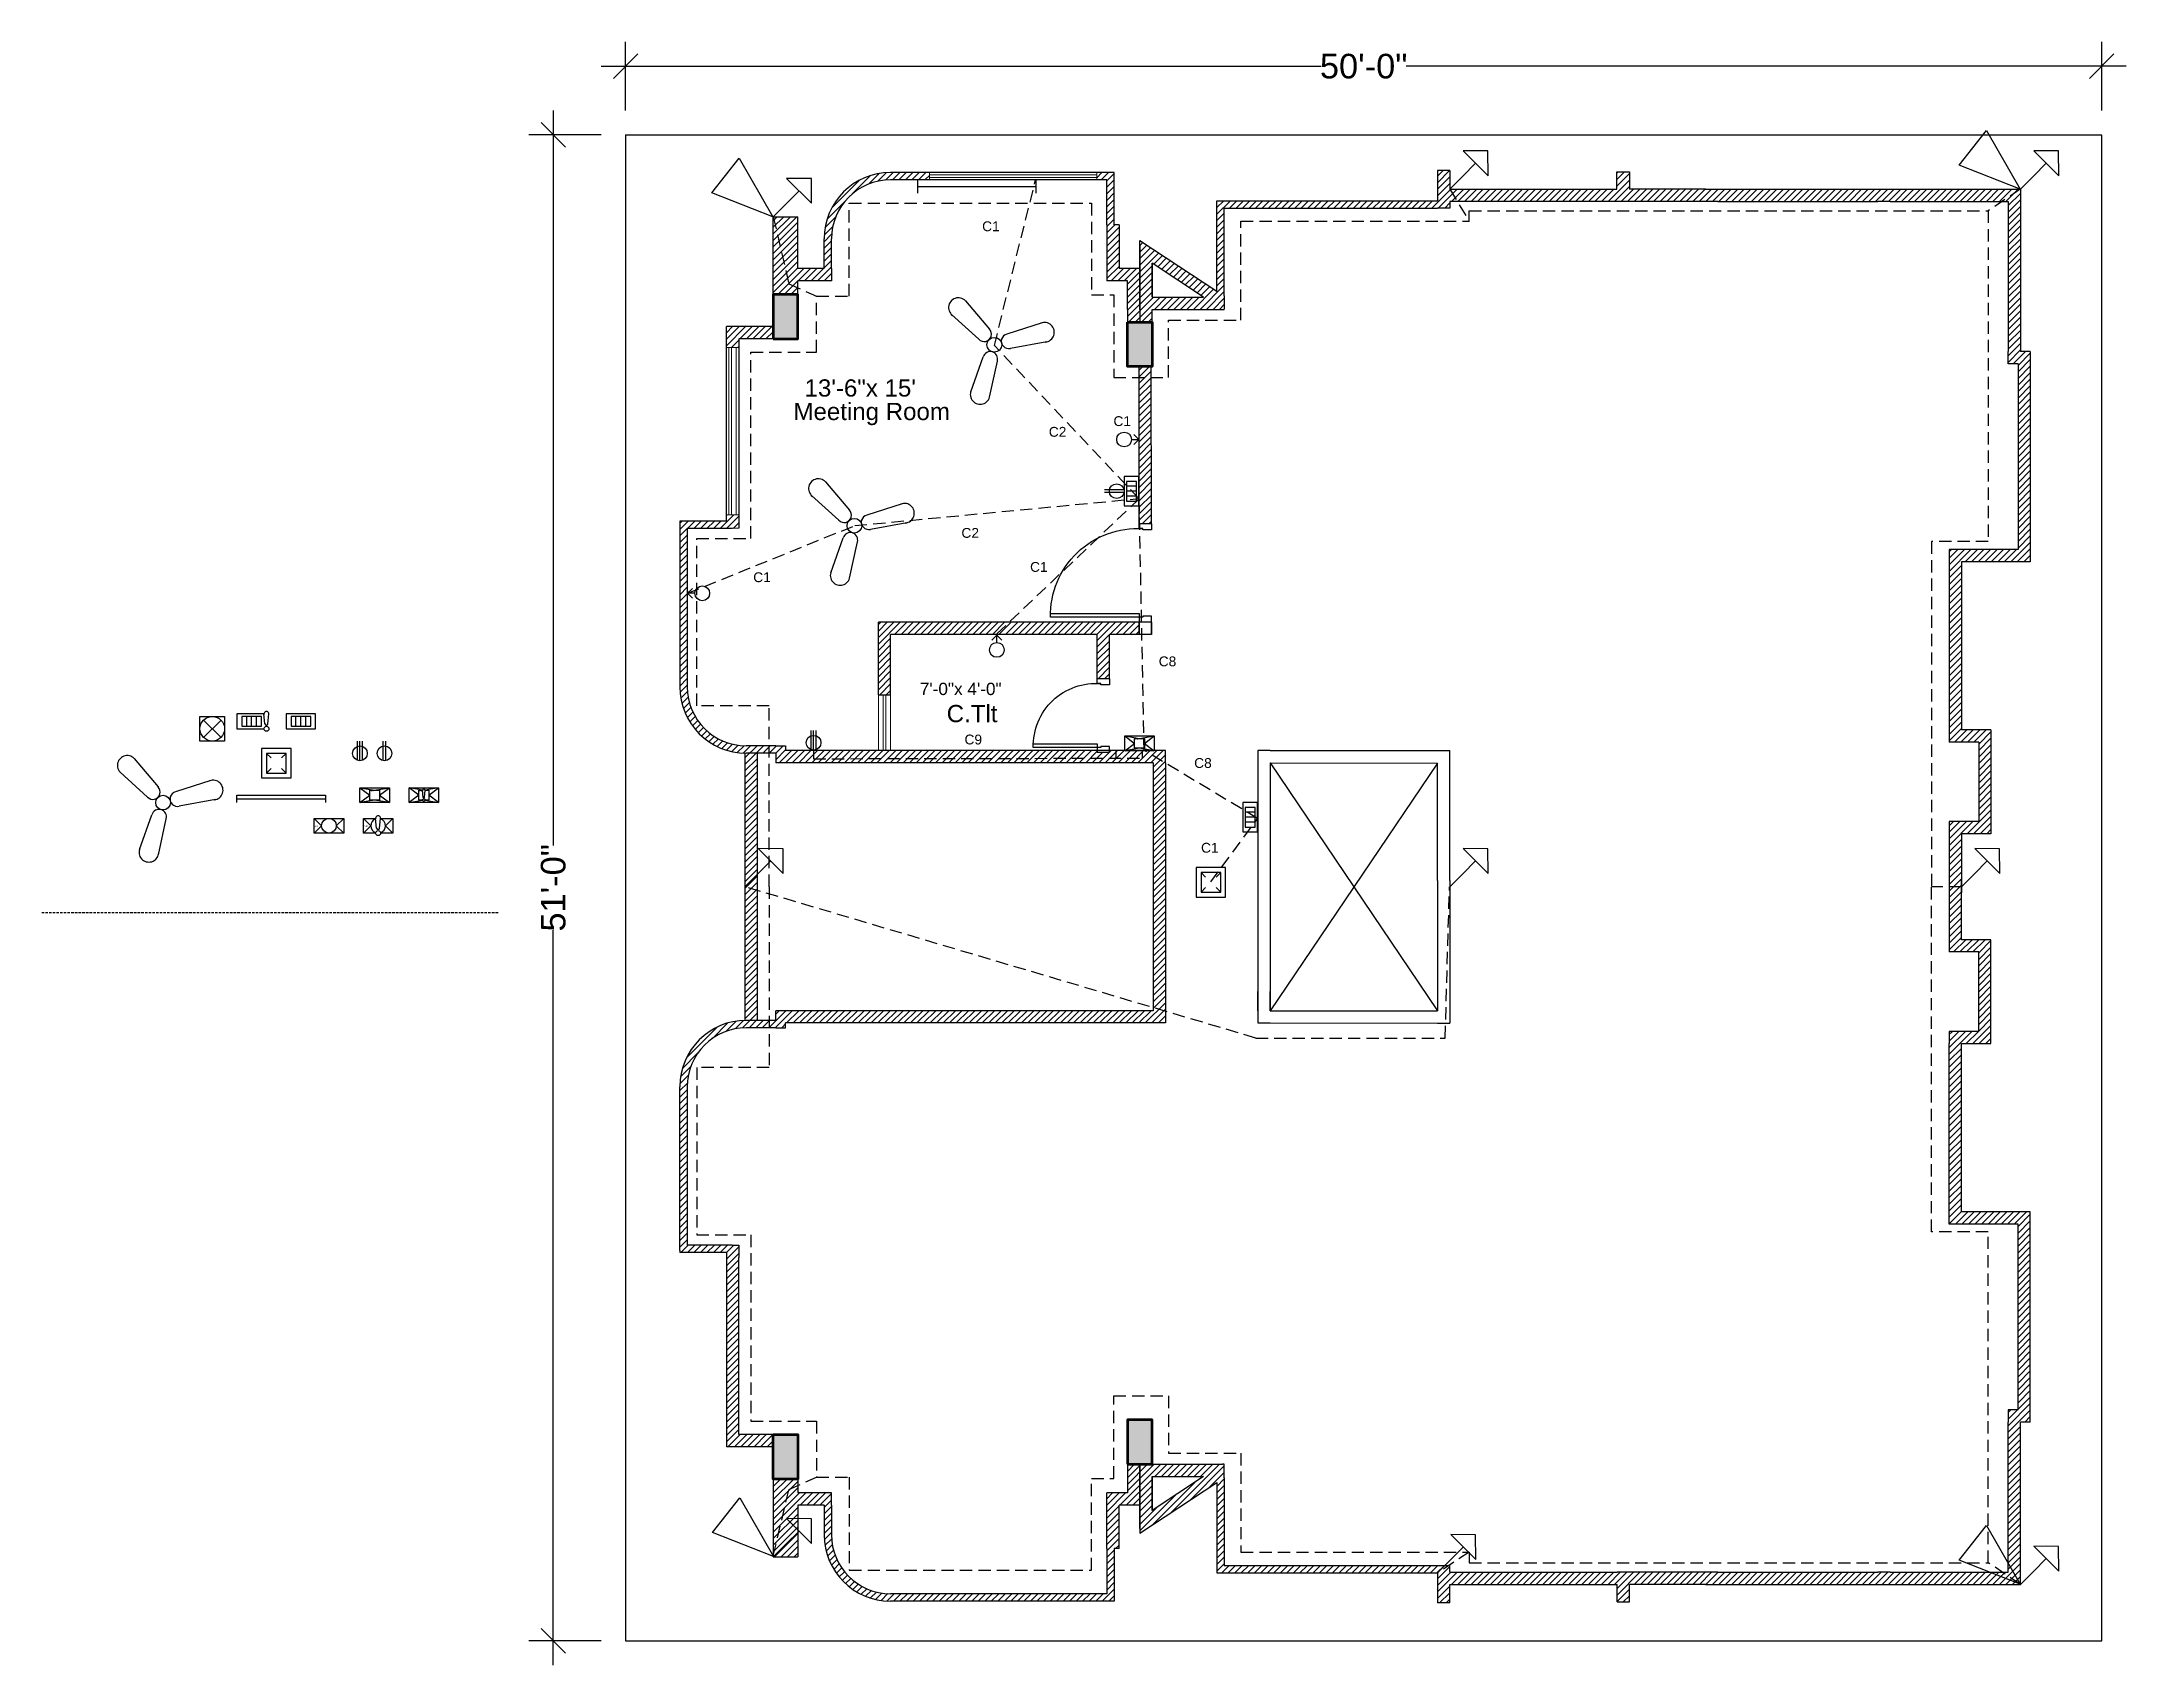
# Model space of a CAD drawing. Header units: inches. Extents: x 3867 to 6777, y -892 to 1021.
# Drawn here: x 3867 to 4714, y 361 to 1021 of the extents above; entities that cross this region are included whole.
import ezdxf

# ---------------------------------------------------------------- set-up
doc = ezdxf.new("R2010")
doc.units = ezdxf.units.IN
doc.header["$MEASUREMENT"] = 0
doc.linetypes.add('DASHED2', pattern=[0.375, 0.25, -0.125])
doc.linetypes.add('HIDDEN', pattern=[0.375, 0.25, -0.125])
for name, color, linetype, lineweight in [('column.60', 255, 'Continuous', 80), ('Text', 191, 'Continuous', 15), ('WINDOW', 40, 'Continuous', 18)]:
    doc.layers.add(name, color=color, linetype=linetype, lineweight=lineweight)
for name, color, linetype in [('Conduit', 7, 'HIDDEN'), ('door', 54, 'Continuous'), ('door2', 102, 'Continuous'), ('earth_conductor', 110, 'Continuous'), ('EmergencyCondu', 130, 'DASHED2'), ('Fittings', 30, 'Continuous'), ('FURNITURE', 54, 'Continuous'), ('HATCH', 1, 'Continuous'), ('lightning protection', 11, 'Continuous'), ('roof_condo', 10, 'DASHED2'), ('three_pin_con', 50, 'DASHED2')]:
    doc.layers.add(name, color=color, linetype=linetype)
doc.layers.add('MES-TEXT', color=250, linetype='Continuous', transparency=0.7)
doc.layers.get('door2').off()
doc.styles.get("Standard").update_dxf_attribs({"font": 'arial.ttf'})
doc.dimstyles.new('details12', dxfattribs={"dimtxt": 10, "dimasz": 10, "dimexe": 10, "dimexo": 10, "dimgap": 0.09, "dimtad": 0, "dimdec": 1, "dimzin": 3, "dimdsep": 46, "dimlunit": 4, "dimtxsty": 'Standard', "dimblk": 'OBLIQUE', "dimcen": 10, "dimdle": 10, "dimclrd": 4, "dimclre": 4, "dimclrt": 7, "dimadec": 0, "dimazin": 0, "dimtfac": 0.5, "dimtdec": 1, "dimtofl": 0, "dimtmove": 0, "dimatfit": 3, "dimfxl": 1, "dimtolj": 1, "dimtzin": 0, "dimarcsym": 0})

msp = doc.modelspace()

# ---------------------------------------------------------------- texts
at = {"layer": 'MES-TEXT', "ltscale": 0.05, "char_height": 7, "width": 172, "attachment_point": 3}
for s, insert in [('13\'-6"x 15\'', (4222.36, 883.45)), ('Meeting Room', (4236.17, 873.9))]:
    msp.add_mtext(s, dxfattribs=dict(at, insert=insert))
at = {"layer": 'MES-TEXT', "ltscale": 0.3, "width": 80.5, "attachment_point": 1}
for s, insert, char_height in [('7\'-0"x 4\'-0"', (4223.95, 760.14), 5), ('{\\fArial|b0|i0|c0|p34;C.Tlt}', (4234.87, 751.12), 7)]:
    msp.add_mtext(s, dxfattribs=dict(at, insert=insert, char_height=char_height))
at = {"layer": 'Text'}
for s, p in [('C1', (4249.28, 943.66)), ('C1', (4302.66, 864.47)), ('C2', (4276.38, 860.12)), ('C2', (4240.86, 819.04)), ('C1', (4156.24, 801.03)), ('C1', (4268.77, 805.21)), ('C8', (4321.06, 766.83)), ('C9', (4242.11, 735.07)), ('C8', (4335.47, 725.52)), ('C1', (4338.26, 691.07))]:
    msp.add_text(s, height=4, dxfattribs=at).set_placement(p)

# ---------------------------------------------------------------- blocks, each defined once
blk = doc.blocks.new('D3')
at = {"layer": 'FURNITURE', "linetype": 'Continuous'}
for p, q in [((-30, 0), (-30, 5)), ((-28, 5), (-30, 5)), ((-30, 0), (-27.5, 0)), ((-28, 3.5), (-28, 5)), ((-27.5, 3.5), (-28, 3.5)), ((-27.5, 0), (-27.5, 3.5)), ((-2.5, 0), (-2.5, 3.5)), ((-2.5, 3.5), (-2, 3.5)), ((0, 0), (-2.5, 0)), ((-2, 5), (0, 5)), ((-2, 3.5), (-2, 5)), ((0, 0), (0, 5))]:
    blk.add_line(p, q, dxfattribs=at)
blk.add_lwpolyline([(-3.5, 31), (-3.5, 5), (-2, 5), (-2, 31)], close=True, dxfattribs=at)
blk.add_arc((-2.75, 5.67), 25.34, 88.30414, 184.90787, dxfattribs=at)
blk = doc.blocks.new('A$C074A1D5E')
at = {"linetype": 'Continuous'}
for p, q in [((-38, 5), (-40, 5)), ((-40, 0), (-40, 5)), ((-40, 0), (-37.5, 0)), ((-38, 3.5), (-38, 5)), ((-37.5, 3.5), (-38, 3.5)), ((-37.5, 0), (-37.5, 3.5)), ((-2.5, 3.5), (-2, 3.5)), ((-2.5, 0), (-2.5, 3.5)), ((0, 0), (-2.5, 0)), ((-2, 3.5), (-2, 5)), ((-2, 5), (0, 5)), ((0, 0), (0, 5))]:
    blk.add_line(p, q, dxfattribs=at)
blk.add_lwpolyline([(-3.5, 41), (-3.5, 5), (-2, 5), (-2, 41)], close=True, dxfattribs=at)
blk.add_arc((-2.75, 5.69), 35.32, 88.7832, 183.55508, dxfattribs=at)
blk = doc.blocks.new('Wall Light')
for p, q in [((0, 2.68), (0, -2.68)), ((0, 0.05), (48, 0.05)), ((0, 0.05), (0, 0.05)), ((48, 2.68), (48, -2.68))]:
    blk.add_line(p, q)
blk = doc.blocks.new('_Oblique')
at = {"color": 0, "lineweight": -2}
blk.add_line((-0.5, -0.5), (0.5, 0.5), dxfattribs=at)
blk = doc.blocks.new('*D32')
at = {"layer": 'Defpoints', "color": 0, "linetype": 'HIDDEN', "transparency": 16777216}
for p in [(4104.37, 982.79), (4074.97, 370.79), (4104.37, 370.79)]:
    blk.add_point(p, dxfattribs=at)
at = {"layer": 'HATCH', "color": 4, "linetype": 'HIDDEN', "lineweight": -2, "transparency": 16777216}
for p, q in [((4074.97, 992.79), (4074.97, 694.06)), ((4094.37, 982.79), (4064.97, 982.79)), ((4074.97, 360.79), (4074.97, 659.53)), ((4094.37, 370.79), (4064.97, 370.79))]:
    blk.add_line(p, q, dxfattribs=at)
at = {"layer": 'HATCH', "color": 4, "linetype": 'HIDDEN', "lineweight": -2, "transparency": 16777216, "xscale": 10, "yscale": 10, "zscale": 10}
for p, rotation in [((4074.97, 982.79), 90), ((4074.97, 370.79), 270)]:
    blk.add_blockref('_Oblique', p, dxfattribs=dict(at, rotation=rotation))
at = {"layer": 'HATCH', "color": 7, "linetype": 'HIDDEN', "transparency": 16777216, "insert": (4074.97, 676.79), "char_height": 10, "attachment_point": 5, "rotation": 90}
blk.add_mtext('\\A1;51\'-0"', dxfattribs=at)
blk = doc.blocks.new('*D33')
at = {"layer": 'Defpoints', "color": 0, "linetype": 'HIDDEN', "transparency": 16777216}
for p in [(4104.37, 1010.69), (4104.37, 982.71), (4704.37, 982.71)]:
    blk.add_point(p, dxfattribs=at)
at = {"layer": 'HATCH', "color": 4, "linetype": 'HIDDEN', "lineweight": -2, "transparency": 16777216}
for p, q in [((4104.37, 992.71), (4104.37, 1020.69)), ((4704.37, 992.71), (4704.37, 1020.69)), ((4094.37, 1010.69), (4387.11, 1010.69)), ((4714.37, 1010.69), (4421.64, 1010.69))]:
    blk.add_line(p, q, dxfattribs=at)
at = {"layer": 'HATCH', "color": 4, "linetype": 'HIDDEN', "lineweight": -2, "transparency": 16777216, "xscale": 10, "yscale": 10, "zscale": 10, "rotation": 180}
blk.add_blockref('_Oblique', (4104.37, 1010.69), dxfattribs=at)
at = {"layer": 'HATCH', "color": 4, "linetype": 'HIDDEN', "lineweight": -2, "transparency": 16777216, "xscale": 10, "yscale": 10, "zscale": 10}
blk.add_blockref('_Oblique', (4704.37, 1010.69), dxfattribs=at)
at = {"layer": 'HATCH', "color": 7, "linetype": 'HIDDEN', "transparency": 16777216, "insert": (4404.37, 1010.69), "char_height": 10, "attachment_point": 5}
blk.add_mtext('\\A1;50\'-0"', dxfattribs=at)
blk = doc.blocks.new('CeilingFan2')
for p, q in [((-11.72, 17.88), (-2.01, 6.4)), ((-17.47, 12.32), (-6.33, 2.23)), ((19.4, 8.97), (5.09, 4.37)), ((21.34, 1.21), (6.55, -1.46)), ((-9.62, -19.09), (-4.53, -4.94)), ((-1.93, -21.29), (1.23, -6.59))]:
    blk.add_line(p, q)
blk.add_circle((0, 0), 3)
for centre, radius, start, end in [((-14.6, 15.1), 4, 36.40809, 231.66439), ((20.37, 5.09), 4, 276.40809, 111.66439), ((-4.17, 4.31), 3, 224.03624, 44.03624), ((5.82, 1.46), 3, 104.03624, 284.03624), ((-1.65, -5.77), 3, 344.03624, 164.03624), ((-5.78, -20.19), 4, 156.40809, 351.66439)]:
    blk.add_arc(centre, radius, start, end)
blk = doc.blocks.new('SDB_1')
for p, q in [((0, 0), (0, 6)), ((0, 6), (12, 6)), ((0, 6), (4, 3)), ((0, 6), (6, 5)), ((0, 0), (4, 3)), ((6, 1), (0, 0)), ((12, 0), (0, 0)), ((4, 1), (4, 5)), ((4, 5), (8, 5)), ((8, 1), (4, 1)), ((6, 5), (12, 6)), ((12, 0), (6, 1)), ((8, 3), (12, 6)), ((8, 5), (8, 1)), ((8, 3), (12, 0)), ((12, 6), (12, 0))]:
    blk.add_line(p, q)
at = {"insert": (4, 5), "char_height": 0.5, "attachment_point": 1}
blk.add_mtext_dynamic_manual_height_columns('SDB', width=2, gutter_width=12.5, heights=[1], dxfattribs=at)
blk = doc.blocks.new('TubeLight1')
for p, q in [((0, 0), (0, 3)), ((0, 3), (36, 3)), ((0, 1.5), (36, 1.5)), ((36, 3), (36, 0))]:
    blk.add_line(p, q)
blk = doc.blocks.new('WallLight1')
for p, q in [((0, 0), (-2, -2)), ((0, -3), (0, 0)), ((0, 0), (2, -2))]:
    blk.add_line(p, q)
blk.add_circle((0, -6), 3)
blk = doc.blocks.new('ESDB1')
for p, q in [((0, 0), (0, 6)), ((0, 6), (12, 6)), ((4, 3), (0, 6)), ((5.51, 5.08), (0, 6)), ((4, 3), (0, 0)), ((0, 0), (5.51, 0.92)), ((12, 0), (0, 0)), ((4, 1), (4, 5)), ((4, 5), (5.5, 5)), ((5.5, 1), (4, 1)), ((5.75, 2), (5.5, 5)), ((6.25, 2), (6.5, 5)), ((12, 6), (6.49, 5.08)), ((6.49, 0.92), (12, 0)), ((6.5, 5), (8, 5)), ((8, 1), (6.5, 1)), ((8, 3), (12, 6)), ((8, 5), (8, 1)), ((12, 0), (8, 3)), ((12, 6), (12, 0))]:
    blk.add_line(p, q)
blk.add_circle((6, 1), 0.5)
for centre, radius, start, end in [((6, 5), 0.5, 350.47272, 189.52728), ((6, 2), 0.25, 180, 0)]:
    blk.add_arc(centre, radius, start, end)
at = {"insert": (4, 5), "char_height": 0.5, "attachment_point": 1}
blk.add_mtext_dynamic_manual_height_columns('\\pxr0.2;ESDB', width=2, gutter_width=12.5, heights=[0], dxfattribs=at)
blk = doc.blocks.new('Three-Pin_1')
for p, q in [((-1, 0.17), (-1, 8)), ((0, 0), (0, 8)), ((1, 0.17), (1, 8))]:
    blk.add_line(p, q)
blk.add_circle((0, 3), 3)
blk = doc.blocks.new('Two-Pin_1')
for p, q in [((-0.6, 0.06), (-0.6, 8)), ((0.6, 0.06), (0.6, 8))]:
    blk.add_line(p, q)
blk.add_circle((0, 3), 3)
blk = doc.blocks.new('CeilingLight1')
for p, q in [((6, 6), (-6, 6)), ((-6, 6), (-6, -6)), ((4, 4), (-4, 4)), ((-4, 4), (-4, -4)), ((-4, 4), (-2.12, 2.12)), ((4, 4), (2.12, 2.12)), ((4, -4), (4, 4)), ((6, -6), (6, 6)), ((-6, -6), (6, -6)), ((-2.12, -2.12), (-4, -4)), ((-4, -4), (4, -4)), ((2.12, -2.12), (4, -4))]:
    blk.add_line(p, q)
blk = doc.blocks.new('ExhaustFan1')
for p, q in [((-10, 5), (-10, 10)), ((-10, 10), (-5, 10)), ((-8.54, 1.46), (-1.46, 8.54)), ((-1.46, 1.46), (-8.54, 8.54)), ((-5, 10), (0, 10)), ((0, 10), (0, 5)), ((-10, 0), (-10, 5)), ((-5, 0), (-10, 0)), ((0, 0), (-5, 0)), ((0, 5), (0, 0))]:
    blk.add_line(p, q)
blk.add_circle((-5, 5), 5)
blk = doc.blocks.new('SwitchBoard1')
for p, q in [((12, 6), (0, 6)), ((0, 6), (0, 0)), ((0, 0), (12, 0)), ((10, 5), (2, 5)), ((2, 5), (2, 1)), ((2, 1), (10, 1)), ((4, 1), (4, 5)), ((6, 1), (6, 5)), ((8, 1), (8, 5)), ((10, 1), (10, 5)), ((12, 0), (12, 6))]:
    blk.add_line(p, q)
blk = doc.blocks.new('ESwitchBoard1')
for p, q in [((11, 6), (0, 6)), ((0, 6), (0, 0)), ((0, 0), (11, 0)), ((10, 5), (2, 5)), ((2, 5), (2, 1)), ((2, 1), (10, 1)), ((4, 1), (4, 5)), ((6, 1), (6, 5)), ((8, 1), (8, 5)), ((10, 1), (10, 5)), ((11.4, 2), (11, 6)), ((12, 1), (12, 1.4)), ((12.6, 2), (13, 6))]:
    blk.add_line(p, q)
blk.add_circle((12, 0), 1)
for centre, radius, start, end in [((12, 6), 1, 348.57881, 191.42119), ((12, 2), 0.6, 180, 0)]:
    blk.add_arc(centre, radius, start, end)
blk = doc.blocks.new('MainDist1')
for p, q in [((0, 0), (0, 6)), ((0, 6), (12, 6)), ((0, 6), (3, 3)), ((3, 3), (0, 0)), ((12, 0), (0, 0)), ((12, 6), (9, 3)), ((9, 3), (12, 0)), ((12, 6), (12, 0))]:
    blk.add_line(p, q)
blk.add_circle((6, 3), 3)
at = {"insert": (0, 3), "char_height": 0.5, "attachment_point": 1}
blk.add_mtext_dynamic_manual_height_columns('MDB', width=2, gutter_width=12.5, heights=[0], dxfattribs=at)
blk = doc.blocks.new('EMainDist1')
for p, q in [((0, 0), (0, 6)), ((0, 6), (5, 6)), ((0, 6), (3, 3)), ((3, 3), (0, 0)), ((5, 0), (0, 0)), ((5.4, 2), (5, 6)), ((6.6, 2), (7, 6)), ((7, 6), (12, 6)), ((12, 0), (7, 0)), ((12, 6), (9, 3)), ((9, 3), (12, 0)), ((12, 6), (12, 0))]:
    blk.add_line(p, q)
blk.add_circle((6, 0), 1)
for centre, radius, start, end in [((6, 3), 3, 109.13577, 250.81186), ((6, 6), 1, 348.57881, 191.42119), ((6, 2), 0.6, 180, 0), ((6, 3), 3, 289.18814, 70.86423)]:
    blk.add_arc(centre, radius, start, end)
at = {"insert": (0, 3), "char_height": 0.5, "attachment_point": 1}
blk.add_mtext_dynamic_manual_height_columns('EMDB', width=2, gutter_width=12.5, heights=[0], dxfattribs=at)

# ---------------------------------------------------------------- dimensions: what is measured, and where the dimension line sits
at = {"layer": 'HATCH', "linetype": 'HIDDEN'}
dim = msp.add_linear_dim(base=(4104.37, 1010.69), p1=(4704.37, 982.71), p2=(4104.37, 982.71), dimstyle='details12', dxfattribs=at)
dim.commit()
dim.dimension.update_dxf_attribs({"geometry": '*D33', "text_midpoint": (4404.37, 1010.69)})
dim = msp.add_linear_dim(base=(4074.97, 370.79), p1=(4104.37, 982.79), p2=(4104.37, 370.79), angle=90, dimstyle='details12', dxfattribs=at)
dim.commit()
dim.dimension.update_dxf_attribs({"geometry": '*D32', "text_midpoint": (4074.97, 676.79)})

# ---------------------------------------------------------------- hatches: boundary and pattern name
at = {"layer": 'HATCH', "linetype": 'HIDDEN', "true_color": 0xf7abae}
h = msp.add_hatch(dxfattribs=at)
h.set_pattern_fill('ANSI31', color=241, scale=15)
h.paths.add_polyline_path([(4157.86, 731.49), (4153.4, 731.49, -0.004986), (4152.86, 731.49), (4152.87, 622.92, -0.004854), (4153.4, 622.93), (4157.87, 622.93)], flags=17)
h.paths.add_polyline_path([(4323.84, 732.56), (4323.28, 732.56), (4303.6, 732.56), (4301.09, 732.56), (4301.09, 731.77), (4296.09, 731.77), (4296.09, 732.56), (4169.36, 732.56), (4169.36, 734.49), (4165.36, 734.49), (4153.4, 734.49, -0.414214), (4129.4, 758.49), (4129.41, 822.87), (4147.72, 822.87), (4150.36, 822.91), (4150.36, 827.87), (4150.36, 828.44), (4145.36, 828.44), (4145.36, 825.87), (4126.4, 825.87), (4126.4, 825.01), (4126.4, 758.49, 0.414214), (4153.4, 731.49), (4157.86, 731.49), (4165.36, 731.49), (4165.36, 727.56), (4318.84, 727.56), (4318.84, 626.86), (4165.36, 626.86), (4165.36, 622.93), (4153.4, 622.93, 0.414214), (4126.4, 595.93), (4126.4, 529.4), (4126.4, 528.54), (4145.36, 528.54), (4145.36, 449.54), (4164.36, 449.54), (4164.36, 454.54), (4150.36, 454.54), (4150.36, 526.54), (4150.36, 531.54), (4150.27, 531.54), (4147.72, 531.54), (4129.41, 531.54), (4129.4, 595.92, -0.414313), (4153.4, 619.93), (4165.36, 619.93), (4169.36, 619.93), (4169.36, 621.86), (4323.28, 621.86), (4323.84, 621.86), (4323.84, 626.86), (4323.84, 727.56)])
h.paths.add_polyline_path([(4174.36, 425.89), (4185.01, 425.86), (4185.01, 413.9, 0.414214), (4212.01, 386.9), (4302.93, 386.9), (4302.93, 408.22), (4304.93, 408.22), (4304.93, 425.86), (4313.36, 425.86), (4313.36, 442.5), (4308.36, 442.5), (4308.36, 430.86), (4299.93, 430.86), (4299.93, 408.22), (4299.93, 389.91), (4212.01, 389.9, -0.414286), (4188.01, 413.9), (4188.01, 425.86), (4188.01, 430.9), (4174.36, 430.9), (4174.36, 436.5), (4164.36, 436.5), (4164.36, 404.86), (4174.36, 404.86)])
h.paths.add_polyline_path([(4347.71, 437.02), (4347.71, 442.5), (4346.94, 442.5), (4318.36, 442.5), (4313.36, 442.5), (4313.36, 414.46), (4344.71, 435.05), (4344.73, 398.36), (4434.36, 398.36), (4434.36, 386.14), (4439.36, 386.14), (4439.36, 389.28), (4439.36, 393.64), (4507.36, 393.64), (4507.36, 386.57), (4512.36, 386.57), (4512.36, 393.64), (4543.36, 393.64), (4671.36, 393.64), (4671.36, 459.61), (4675.36, 459.61), (4675.36, 545.15), (4651.36, 545.15), (4647.36, 545.15), (4647.36, 568.58), (4647.36, 613.46), (4659.36, 613.46), (4659.36, 655.71), (4647.36, 655.71), (4647.36, 674.71), (4647.36, 679.71), (4647.36, 698.71), (4659.36, 698.71), (4659.36, 740.96), (4647.36, 740.96), (4647.36, 785.84), (4647.36, 809.27), (4651.36, 809.27), (4675.36, 809.27), (4675.36, 894.81), (4671.36, 894.81), (4671.36, 960.78), (4543.36, 960.78), (4512.36, 960.78), (4512.36, 967.84), (4507.26, 967.84), (4507.26, 960.78), (4439.36, 960.78), (4439.36, 965.14), (4439.36, 968.28), (4434.36, 968.28), (4434.36, 956.06), (4344.73, 956.06), (4344.71, 919.36), (4313.36, 939.95), (4313.36, 911.91), (4313.36, 906.71), (4318.36, 906.71), (4318.36, 911.91), (4346.94, 911.91), (4347.71, 911.91), (4347.71, 911.92), (4347.71, 917.39), (4347.72, 953.06), (4434.36, 953.06), (4439.41, 953.04), (4439.41, 955.78), (4548.36, 955.78), (4613.36, 955.78), (4618.36, 955.78), (4666.36, 955.78), (4666.36, 894.81), (4666.3, 889.81), (4670.36, 889.81), (4670.36, 814.27), (4642.36, 814.27), (4642.36, 809.27), (4642.36, 785.84), (4642.36, 740.96), (4642.38, 735.96), (4654.36, 735.96), (4654.36, 703.71), (4642.36, 703.71), (4642.36, 650.71), (4654.36, 650.71), (4654.36, 618.46), (4642.36, 618.46), (4642.36, 613.46), (4642.36, 568.58), (4642.36, 545.15), (4642.34, 540.15), (4670.36, 540.15), (4670.36, 464.61), (4666.36, 464.61), (4666.36, 459.61), (4666.36, 398.64), (4618.36, 398.64), (4613.36, 398.64), (4548.36, 398.64), (4507.36, 398.64), (4439.36, 398.64), (4439.36, 401.36), (4434.36, 401.36), (4347.72, 401.36)])
h.paths.add_polyline_path([(4318.36, 423.73), (4318.36, 437.5), (4339.33, 437.5)], flags=16)
h.paths.add_polyline_path([(4339.33, 916.91), (4318.36, 916.91), (4318.36, 930.69)], flags=16)
h.paths.add_polyline_path([(4313.09, 784.77), (4207.09, 784.77), (4207.09, 755.2), (4212.09, 755.2), (4212.09, 779.77), (4296.09, 779.77), (4296.09, 761.77), (4301.09, 761.77), (4301.09, 779.77), (4313.09, 779.77)], flags=17)
h.paths.add_polyline_path([(4317.95, 888.71), (4313.13, 888.71), (4313.09, 824.77), (4318.09, 824.77)])
h.paths.add_polyline_path([(4313.36, 928.56), (4304.93, 928.56), (4304.93, 946.2), (4302.93, 946.2), (4302.93, 967.52), (4295.84, 967.52), (4295.84, 964.51), (4299.93, 964.51), (4299.93, 946.2), (4299.93, 923.56), (4308.36, 923.56), (4308.36, 911.91), (4308.36, 906.71), (4313.36, 906.71), (4313.36, 911.91)])
h.paths.add_polyline_path([(4188.01, 928.53), (4188.01, 940.52, -0.414214), (4212.01, 964.52), (4227.84, 964.51), (4227.86, 967.52), (4212.01, 967.52, 0.414214), (4185.01, 940.52), (4185.01, 928.56), (4174.36, 928.53), (4174.36, 949.56), (4164.36, 949.56), (4164.36, 917.91), (4174.36, 917.91), (4174.36, 923.52), (4188.01, 923.52)])
h.paths.add_polyline_path([(4164.36, 904.87), (4145.36, 904.87), (4145.36, 896.44), (4150.36, 896.44), (4150.36, 899.87), (4164.36, 899.87)])
at = {"layer": 'HATCH', "linetype": 'HIDDEN', "true_color": 0x642165}
h = msp.add_hatch(color=219, dxfattribs=at)
h.dxf.hatch_style = 1
h.paths.add_polyline_path([(4174.36, 917.91), (4164.36, 917.91), (4164.36, 899.87), (4174.36, 899.87)])
h.paths.add_polyline_path([(4318.36, 906.71), (4308.36, 906.71), (4308.36, 888.71), (4318.36, 888.71)])
h.paths.add_polyline_path([(4174.36, 454.54), (4164.36, 454.54), (4164.36, 436.5), (4174.36, 436.5)])
h.paths.add_polyline_path([(4318.36, 460.5), (4308.36, 460.5), (4308.36, 442.5), (4318.36, 442.5)])

# ---------------------------------------------------------------- linework, layer by layer
for p, q in [((4104.37, 982.79), (4104.37, 370.79)), ((4704.37, 982.71), (4104.37, 982.71)), ((4704.37, 370.71), (4704.37, 982.71)), ((4434.36, 968.28), (4434.36, 956.06)), ((4439.36, 968.28), (4439.36, 965.14)), ((4507.26, 960.78), (4507.26, 967.84)), ((4507.26, 967.84), (4507.36, 967.84)), ((4512.36, 967.84), (4512.36, 960.78)), ((4299.93, 964.51), (4212.01, 964.52)), ((4439.36, 965.14), (4439.36, 960.78)), ((4439.36, 960.78), (4507.26, 960.78)), ((4543.36, 960.78), (4512.36, 960.78)), ((4543.36, 960.78), (4671.36, 960.78)), ((4671.36, 960.78), (4671.36, 894.81)), ((4174.36, 928.53), (4174.36, 949.56)), ((4439.41, 953.04), (4434.36, 953.06)), ((4548.36, 955.78), (4439.41, 955.78)), ((4439.41, 955.78), (4439.41, 953.04)), ((4548.36, 955.78), (4613.36, 955.78)), ((4618.36, 955.78), (4613.36, 955.78)), ((4618.36, 955.78), (4666.36, 955.78)), ((4666.36, 955.78), (4666.36, 894.81)), ((4313.36, 911.91), (4313.36, 939.95)), ((4313.36, 939.95), (4344.71, 919.36)), ((4313.36, 938.06), (4313.36, 911.91)), ((4185.01, 928.56), (4174.36, 928.53)), ((4313.36, 928.56), (4304.93, 928.56)), ((4318.36, 930.69), (4318.36, 916.91)), ((4318.36, 916.91), (4318.36, 930.69)), ((4174.36, 917.91), (4174.36, 923.56)), ((4188.01, 923.52), (4174.36, 923.52)), ((4308.36, 923.56), (4299.93, 923.56)), ((4308.36, 911.91), (4308.36, 923.56)), ((4347.71, 917.39), (4347.71, 911.92)), ((4308.36, 911.91), (4308.36, 906.71)), ((4313.36, 911.91), (4313.36, 906.71)), ((4318.36, 906.71), (4318.36, 911.91)), ((4346.94, 911.91), (4347.71, 911.91)), ((4347.71, 911.91), (4347.71, 911.92)), ((4164.36, 904.87), (4145.36, 904.87)), ((4145.36, 825.87), (4145.36, 904.87)), ((4164.36, 899.87), (4150.36, 899.87)), ((4150.36, 899.87), (4150.36, 827.87)), ((4666.3, 889.81), (4666.36, 894.81)), ((4670.36, 889.81), (4666.3, 889.81)), ((4670.36, 889.81), (4670.36, 814.27)), ((4675.36, 894.81), (4671.36, 894.81)), ((4675.36, 894.81), (4675.36, 809.27)), ((4313.09, 824.77), (4313.13, 888.71)), ((4318.09, 824.77), (4317.95, 888.71)), ((4126.4, 825.87), (4126.4, 825.01)), ((4129.41, 822.87), (4129.4, 758.49)), ((4150.36, 822.91), (4147.72, 822.87)), ((4150.36, 827.87), (4150.36, 822.91)), ((4318.09, 824.77), (4313.09, 824.77)), ((4670.36, 814.27), (4642.36, 814.27)), ((4642.36, 814.27), (4642.36, 809.27)), ((4642.36, 809.27), (4642.36, 785.84)), ((4651.36, 809.27), (4647.36, 809.27)), ((4647.36, 809.27), (4647.36, 785.84)), ((4675.36, 809.27), (4651.36, 809.27)), ((4207.09, 755.2), (4207.09, 784.77)), ((4318.09, 784.77), (4207.09, 784.77)), ((4212.09, 755.2), (4212.09, 779.77)), ((4296.09, 779.77), (4212.09, 779.77)), ((4296.09, 761.77), (4296.09, 779.77)), ((4301.09, 761.77), (4301.09, 779.77)), ((4318.09, 779.77), (4301.09, 779.77)), ((4313.09, 784.77), (4313.09, 779.77)), ((4313.09, 779.77), (4313.09, 784.77)), ((4318.09, 784.77), (4318.09, 779.77)), ((4318.09, 779.77), (4318.09, 784.77)), ((4642.36, 785.84), (4642.36, 740.96)), ((4647.36, 785.84), (4647.36, 740.96)), ((4207.09, 755.2), (4212.09, 755.2)), ((4301.09, 761.77), (4296.09, 761.77)), ((4642.36, 740.96), (4642.38, 735.96)), ((4659.36, 740.96), (4647.36, 740.96)), ((4659.36, 740.96), (4659.36, 698.71)), ((4152.86, 731.49), (4152.87, 622.92)), ((4157.86, 731.49), (4157.87, 622.93)), ((4165.36, 734.49), (4169.36, 734.49)), ((4165.36, 731.49), (4165.36, 727.56)), ((4169.36, 734.49), (4169.36, 732.56)), ((4323.28, 732.56), (4169.36, 732.56)), ((4323.84, 732.56), (4323.28, 732.56)), ((4323.84, 727.56), (4323.84, 732.56)), ((4323.84, 732.56), (4323.84, 732.56)), ((4361.34, 732.56), (4361.34, 621.86)), ((4366.36, 732.56), (4361.34, 732.56)), ((4366.36, 732.56), (4434.36, 732.58)), ((4434.36, 732.58), (4439.36, 732.57)), ((4439.36, 679.71), (4439.36, 732.57)), ((4654.36, 735.96), (4642.38, 735.96)), ((4654.36, 735.96), (4654.36, 703.71)), ((4318.84, 727.56), (4165.36, 727.56)), ((4318.84, 727.56), (4318.84, 626.86)), ((4323.84, 727.56), (4323.84, 626.86)), ((4366.36, 727.55), (4434.36, 727.42)), ((4366.36, 727.55), (4366.36, 626.85)), ((4366.36, 727.55), (4434.36, 626.76)), ((4434.36, 727.42), (4366.36, 626.85)), ((4434.36, 679.71), (4434.36, 727.42)), ((4654.36, 703.71), (4642.36, 703.71)), ((4642.36, 703.71), (4642.36, 650.71)), ((4647.36, 698.71), (4647.36, 679.71)), ((4659.36, 698.71), (4647.36, 698.71)), ((4434.36, 679.71), (4434.36, 674.71)), ((4439.36, 679.71), (4439.36, 674.71)), ((4647.36, 679.71), (4647.36, 674.71)), ((4647.36, 674.71), (4647.36, 679.71)), ((4434.36, 674.71), (4434.36, 626.76)), ((4439.36, 674.71), (4439.36, 621.82)), ((4647.36, 655.71), (4647.36, 674.71)), ((4659.36, 655.71), (4647.36, 655.71)), ((4659.36, 613.46), (4659.36, 655.71)), ((4654.36, 650.71), (4642.36, 650.71)), ((4654.36, 618.46), (4654.36, 650.71)), ((4361.36, 626.86), (4361.36, 634.71)), ((4366.36, 626.85), (4366.36, 634.71)), ((4318.84, 626.86), (4165.36, 626.86)), ((4165.36, 622.93), (4165.36, 626.86)), ((4165.36, 619.93), (4169.36, 619.93)), ((4323.28, 621.86), (4169.36, 621.86)), ((4169.36, 619.93), (4169.36, 621.86)), ((4217.36, 621.86), (4212.36, 621.86)), ((4323.84, 621.86), (4323.28, 621.86)), ((4323.84, 626.86), (4323.84, 621.86)), ((4361.34, 621.86), (4366.36, 621.86)), ((4366.36, 626.85), (4434.36, 626.76)), ((4366.36, 621.86), (4434.36, 621.82)), ((4434.36, 621.82), (4439.36, 621.82)), ((4654.36, 618.46), (4642.36, 618.46)), ((4642.36, 618.46), (4642.36, 613.46)), ((4642.36, 568.58), (4642.36, 613.46)), ((4647.36, 568.58), (4647.36, 613.46)), ((4647.36, 613.46), (4659.36, 613.46)), ((4129.4, 595.93), (4129.41, 531.54)), ((4642.36, 545.15), (4642.36, 568.58)), ((4647.36, 545.15), (4647.36, 568.58)), ((4642.34, 540.15), (4642.36, 545.15)), ((4651.36, 545.15), (4647.36, 545.15)), ((4675.36, 545.15), (4651.36, 545.15)), ((4675.36, 459.61), (4675.36, 545.15)), ((4670.36, 540.15), (4642.34, 540.15)), ((4670.36, 464.61), (4670.36, 540.15)), ((4126.4, 529.4), (4126.4, 528.54)), ((4145.36, 528.54), (4145.36, 449.54)), ((4147.72, 531.54), (4150.27, 531.54)), ((4150.27, 531.54), (4150.36, 531.54)), ((4150.36, 531.54), (4150.36, 526.54)), ((4150.36, 454.54), (4150.36, 526.54)), ((4670.36, 464.61), (4666.36, 464.61)), ((4666.36, 464.61), (4666.36, 459.61)), ((4666.36, 398.64), (4666.36, 459.61)), ((4671.36, 393.64), (4671.36, 459.61)), ((4675.36, 459.61), (4671.36, 459.61)), ((4164.36, 449.54), (4145.36, 449.54)), ((4164.36, 454.54), (4150.36, 454.54)), ((4308.36, 442.5), (4308.36, 430.86)), ((4313.36, 416.36), (4313.36, 442.5)), ((4313.36, 442.5), (4313.36, 414.46)), ((4318.36, 447.7), (4318.36, 442.5)), ((4347.71, 442.5), (4346.94, 442.5)), ((4347.71, 437.02), (4347.71, 442.5)), ((4174.36, 436.5), (4174.36, 430.85)), ((4313.36, 414.46), (4344.71, 435.05)), ((4318.36, 423.73), (4318.36, 437.5)), ((4318.36, 437.5), (4318.36, 423.73)), ((4188.01, 430.9), (4174.36, 430.9)), ((4174.36, 425.89), (4174.36, 404.86)), ((4185.01, 425.86), (4174.36, 425.89)), ((4308.36, 430.86), (4299.93, 430.86)), ((4313.36, 425.86), (4304.93, 425.86)), ((4434.36, 401.36), (4439.33, 401.36)), ((4434.36, 398.36), (4434.36, 386.14)), ((4439.36, 401.36), (4439.33, 401.36)), ((4439.36, 398.64), (4439.36, 401.36)), ((4439.36, 398.64), (4507.36, 398.64)), ((4548.36, 398.64), (4507.36, 398.64)), ((4548.36, 398.64), (4613.36, 398.64)), ((4618.36, 398.64), (4613.36, 398.64)), ((4618.36, 398.64), (4666.36, 398.64)), ((4439.36, 389.28), (4439.36, 393.64)), ((4439.36, 393.64), (4507.36, 393.64)), ((4507.36, 386.57), (4507.36, 393.64)), ((4543.36, 393.64), (4512.36, 393.64)), ((4512.36, 386.57), (4512.36, 393.64)), ((4543.36, 393.64), (4671.36, 393.64)), ((4439.36, 386.14), (4439.36, 389.28)), ((4104.37, 370.71), (4704.37, 370.71))]:
    msp.add_line(p, q)
at = {"linetype": 'Continuous'}
for p, q in [((4302.93, 967.52), (4212.01, 967.52)), ((4302.93, 946.2), (4302.93, 967.52)), ((4439.36, 968.28), (4434.36, 968.28)), ((4507.36, 967.84), (4512.36, 967.84)), ((4299.93, 946.2), (4299.93, 964.51)), ((4164.36, 917.91), (4164.36, 949.56)), ((4164.36, 949.56), (4174.36, 949.56)), ((4344.71, 919.36), (4344.73, 956.06)), ((4344.72, 956.06), (4434.36, 956.06)), ((4347.71, 917.39), (4347.72, 953.06)), ((4347.72, 953.06), (4434.36, 953.06)), ((4299.93, 946.2), (4299.93, 923.53)), ((4304.93, 946.2), (4302.93, 946.2)), ((4304.93, 946.2), (4304.93, 928.56)), ((4185.01, 928.56), (4185.01, 940.52)), ((4188.01, 928.56), (4188.01, 940.52)), ((4188.01, 928.53), (4188.01, 923.52)), ((4339.33, 916.91), (4318.36, 930.69)), ((4318.36, 916.91), (4339.33, 916.91)), ((4318.36, 911.91), (4346.94, 911.91)), ((4145.36, 825.87), (4126.4, 825.87)), ((4126.4, 825.01), (4126.4, 758.49)), ((4147.72, 822.87), (4129.41, 822.87)), ((4165.36, 734.49), (4153.4, 734.49)), ((4165.36, 731.49), (4153.4, 731.49)), ((4165.36, 622.93), (4153.4, 622.93)), ((4165.36, 619.93), (4153.4, 619.93)), ((4126.4, 529.4), (4126.4, 595.93)), ((4145.36, 528.54), (4126.4, 528.54)), ((4147.72, 531.54), (4129.41, 531.54)), ((4318.36, 442.5), (4346.94, 442.5)), ((4164.36, 436.5), (4164.36, 404.86)), ((4339.33, 437.5), (4318.36, 423.73)), ((4318.36, 437.5), (4339.33, 437.5)), ((4344.71, 435.05), (4344.73, 398.36)), ((4347.71, 437.02), (4347.72, 401.36)), ((4185.01, 425.86), (4185.01, 413.9)), ((4188.01, 425.89), (4188.01, 430.9)), ((4188.01, 425.86), (4188.01, 413.9)), ((4299.93, 408.22), (4299.93, 430.89)), ((4304.93, 408.22), (4304.93, 425.86)), ((4299.93, 408.22), (4299.93, 389.91)), ((4304.93, 408.22), (4302.93, 408.22)), ((4302.93, 408.22), (4302.93, 386.9)), ((4164.36, 404.86), (4174.36, 404.86)), ((4344.72, 398.36), (4434.36, 398.36)), ((4347.72, 401.36), (4434.36, 401.36)), ((4299.93, 389.91), (4212.01, 389.9)), ((4302.93, 386.9), (4212.01, 386.9)), ((4439.36, 386.14), (4434.36, 386.14)), ((4507.36, 386.57), (4512.36, 386.57))]:
    msp.add_line(p, q, dxfattribs=at)
for centre, radius, start, end in [((4212.01, 940.52), 27, 90, 180), ((4212.01, 940.52), 24, 90, 180), ((4153.4, 758.49), 27, 180, 270), ((4153.4, 758.49), 24, 180, 270), ((4153.4, 595.93), 27, 90, 180), ((4153.4, 595.93), 24, 90, 180), ((4212.01, 413.9), 27, 180, 270), ((4212.01, 413.9), 24, 180, 270)]:
    msp.add_arc(centre, radius, start, end, dxfattribs=at)
at = {"layer": 'column.60', "ltscale": 0.3}
for points in [[(4164.36, 899.87), (4174.36, 899.87), (4174.36, 917.91), (4164.36, 917.91)], [(4308.36, 906.71), (4318.36, 906.71), (4318.36, 888.71), (4308.36, 888.71)], [(4308.36, 442.5), (4318.36, 442.5), (4318.36, 460.5), (4308.36, 460.5)], [(4164.36, 454.54), (4174.36, 454.54), (4174.36, 436.5), (4164.36, 436.5)]]:
    msp.add_lwpolyline(points, close=True, dxfattribs=at)
at = {"layer": 'Conduit', "linetype": 'HIDDEN'}
msp.add_line((4303.6, 732.56), (4303.6, 729.74), dxfattribs=at)
at = {"layer": 'earth_conductor', "ltscale": 20}
for p, q in [((4646.39, 970.51), (4657.55, 984.64)), ((4657.55, 984.64), (4671.25, 960.75)), ((4139.39, 959.26), (4150.55, 973.39)), ((4150.55, 973.39), (4164.25, 949.5)), ((4671.25, 960.75), (4646.39, 970.51)), ((4164.25, 949.5), (4139.39, 959.26)), ((4139.64, 414.76), (4150.8, 428.89)), ((4150.8, 428.89), (4164.5, 405)), ((4646.39, 403.51), (4657.55, 417.64)), ((4657.55, 417.64), (4671.25, 393.75)), ((4164.5, 405), (4139.64, 414.76)), ((4671.25, 393.75), (4646.39, 403.51))]:
    msp.add_line(p, q, dxfattribs=at)
at = {"layer": 'EmergencyCondu', "ltscale": 20}
for p, q in [((4254.25, 897.25), (4271, 964.5)), ((4313, 835), (4254.25, 897.25)), ((4313, 859), (4313, 835)), ((4197.5, 824), (4313, 835)), ((4255.25, 780), (4313, 834.75)), ((4313, 834.75), (4315, 732.5)), ((4129.5, 796.5), (4197.5, 824)), ((4361.25, 705), (4315, 732.75)), ((4342.25, 679.25), (4361.25, 705))]:
    msp.add_line(p, q, dxfattribs=at)
at = {"layer": 'EmergencyCondu', "ltscale": 4}
msp.add_line((3867, 666.75), (4052.91, 666.75), dxfattribs=at)
at = {"layer": 'lightning protection'}
for p, q in [((4454.86, 976.27), (4444.8, 976.34)), ((4444.8, 976.34), (4454.92, 966.22)), ((4454.92, 966.22), (4454.86, 976.27)), ((4686.86, 976.27), (4676.8, 976.34)), ((4676.8, 976.34), (4686.92, 966.22)), ((4686.92, 966.22), (4686.86, 976.27)), ((4444.62, 966.03), (4439.36, 960.78)), ((4444.62, 966.03), (4449.86, 971.28)), ((4676.62, 966.03), (4671.36, 960.78)), ((4676.62, 966.03), (4681.86, 971.28)), ((4169.62, 954.81), (4174.86, 960.06)), ((4179.86, 965.05), (4169.8, 965.12)), ((4169.8, 965.12), (4179.92, 955)), ((4179.92, 955), (4179.86, 965.05)), ((4169.62, 954.81), (4164.36, 949.56)), ((4158.12, 682.46), (4163.37, 687.71)), ((4168.36, 692.7), (4158.3, 692.77)), ((4158.3, 692.77), (4168.43, 682.65)), ((4168.43, 682.65), (4168.36, 692.7)), ((4444.62, 682.46), (4449.86, 687.71)), ((4454.86, 692.7), (4444.8, 692.77)), ((4444.8, 692.77), (4454.92, 682.65)), ((4454.92, 682.65), (4454.86, 692.7)), ((4652.62, 682.46), (4657.86, 687.71)), ((4662.86, 692.7), (4652.8, 692.77)), ((4652.8, 692.77), (4662.92, 682.65)), ((4662.92, 682.65), (4662.86, 692.7)), ((4158.12, 682.46), (4152.87, 677.21)), ((4444.62, 682.46), (4439.36, 677.21)), ((4652.62, 682.46), (4647.36, 677.21)), ((4169.62, 410.12), (4174.86, 415.36)), ((4179.86, 420.36), (4169.8, 420.43)), ((4169.8, 420.43), (4179.92, 410.3)), ((4179.92, 410.3), (4179.86, 420.36)), ((4169.62, 410.12), (4164.36, 404.86)), ((4439.62, 403.61), (4444.86, 408.86)), ((4449.86, 413.85), (4439.8, 413.92)), ((4439.8, 413.92), (4449.92, 403.8)), ((4449.92, 403.8), (4449.86, 413.85)), ((4686.86, 409.13), (4676.8, 409.21)), ((4676.8, 409.21), (4686.92, 399.08)), ((4686.92, 399.08), (4686.86, 409.13)), ((4439.62, 403.61), (4434.36, 398.36)), ((4676.62, 398.89), (4671.36, 393.64)), ((4676.62, 398.89), (4681.86, 404.14))]:
    msp.add_line(p, q, dxfattribs=at)
at = {"layer": 'roof_condo', "ltscale": 20}
for p, q in [((4439.36, 960.78), (4447.25, 947.75)), ((4671.25, 960.75), (4658.25, 952)), ((4164.36, 949.56), (4170.75, 922.25)), ((4195.25, 917.25), (4195.25, 955)), ((4195.25, 955), (4293.75, 955)), ((4293.75, 955), (4293.75, 917.75)), ((4447.25, 947.75), (4447.25, 952)), ((4447.25, 952), (4658.25, 952)), ((4658.25, 952), (4658.25, 817.5)), ((4354.5, 907.5), (4354.5, 947.75)), ((4354.5, 947.75), (4447.25, 947.75)), ((4170.75, 922.25), (4182, 917.25)), ((4182, 894.5), (4182, 917.25)), ((4182, 917.25), (4195.25, 917.25)), ((4293.75, 917.75), (4302.75, 917.75)), ((4302.75, 917.75), (4302.75, 884.25)), ((4325, 884.25), (4325, 907.5)), ((4325, 907.5), (4354.5, 907.5)), ((4155.25, 818.75), (4155.25, 894.5)), ((4155.25, 894.5), (4182, 894.5)), ((4302.75, 884.25), (4325, 884.25)), ((4133.25, 750.75), (4133.25, 818.75)), ((4133.25, 818.75), (4155.25, 818.75)), ((4658.25, 817.5), (4635.25, 817.5)), ((4635.25, 817.5), (4635.25, 677.25)), ((4162.75, 750.75), (4133.25, 750.75)), ((4162.75, 677.25), (4162.75, 750.75)), ((4360.5, 615.75), (4152.75, 677.25)), ((4162.75, 677.25), (4162.75, 603.75)), ((4437.5, 615.75), (4439.25, 677.25)), ((4635.25, 537), (4635.25, 677.25)), ((4647.36, 677.21), (4635.25, 677.25)), ((4360.5, 615.75), (4437.5, 615.75)), ((4162.75, 603.75), (4133.25, 603.75)), ((4133.25, 603.75), (4133.25, 535.75)), ((4133.25, 535.75), (4155.25, 535.75)), ((4155.25, 535.75), (4155.25, 460)), ((4658.25, 537), (4635.25, 537)), ((4658.25, 402.5), (4658.25, 537)), ((4302.75, 436.75), (4302.75, 470.25)), ((4302.75, 470.25), (4325, 470.25)), ((4325, 470.25), (4325, 447)), ((4155.25, 460), (4182, 460)), ((4182, 460), (4182, 437.25)), ((4325, 447), (4354.5, 447)), ((4354.5, 447), (4354.5, 406.75)), ((4164.36, 405.24), (4170.75, 432.25)), ((4170.75, 432.25), (4182, 437.25)), ((4182, 437.25), (4195.25, 437.25)), ((4195.25, 437.25), (4195.25, 399.5)), ((4293.75, 399.5), (4293.75, 436.75)), ((4293.75, 436.75), (4302.75, 436.75)), ((4354.5, 406.75), (4447.25, 406.75)), ((4447.25, 406.75), (4434.36, 398.36)), ((4447.25, 406.75), (4447.25, 402.5)), ((4195.25, 399.5), (4293.75, 399.5)), ((4447.25, 402.5), (4658.25, 402.5)), ((4671.36, 393.64), (4658.25, 402.5))]:
    msp.add_line(p, q, dxfattribs=at)
at = {"layer": 'three_pin_con', "ltscale": 20}
for p, q in [((4180.75, 732.75), (4180.75, 729.25)), ((4180.75, 729.25), (4314.5, 729.5)), ((4314.5, 729.5), (4314.5, 732.75))]:
    msp.add_line(p, q, dxfattribs=at)
at = {"layer": 'WINDOW'}
for p, q in [((4227.86, 967.52), (4227.84, 964.51)), ((4295.84, 966.51), (4227.84, 966.51)), ((4295.84, 967.52), (4295.84, 964.51)), ((4295.84, 965.51), (4227.84, 965.51)), ((4295.84, 964.51), (4227.84, 964.51)), ((4145.36, 828.44), (4145.36, 896.44)), ((4145.36, 896.44), (4150.36, 896.44)), ((4146.36, 828.44), (4146.36, 896.44)), ((4147.36, 828.44), (4147.36, 896.44)), ((4149.36, 828.44), (4149.36, 896.44)), ((4150.36, 828.44), (4150.36, 896.44)), ((4145.36, 828.44), (4150.36, 828.44)), ((4207.09, 755.2), (4207.09, 732.56)), ((4209.09, 755.2), (4209.09, 732.56)), ((4210.09, 755.2), (4210.09, 732.56)), ((4212.09, 755.2), (4212.09, 732.56))]:
    msp.add_line(p, q, dxfattribs=at)

# ---------------------------------------------------------------- block references
for name, p in [('Wall Light', (4223.06, 961.77)), ('ExhaustFan1', (3941.35, 736.44)), ('ESwitchBoard1', (3946.35, 741.44)), ('SwitchBoard1', (3966.35, 741.44)), ('CeilingFan2', (3916.35, 711.44)), ('CeilingLight1', (3962.35, 727.44)), ('Three-Pin_1', (3996.35, 728.44)), ('Two-Pin_1', (4006.35, 728.44)), ('TubeLight1', (3946.35, 711.44)), ('SDB_1', (3996.35, 711.44)), ('ESDB1', (4016.35, 711.44)), ('MainDist1', (3977.75, 699.03)), ('EMainDist1', (3997.75, 699.03))]:
    msp.add_blockref(name, p)
at = {"layer": 'door', "ltscale": 0.3, "xscale": -1, "rotation": 90}
msp.add_blockref('A$C074A1D5E', (4318.09, 784.77), dxfattribs=at)
at = {"layer": 'door2', "ltscale": 0.3, "xscale": -1, "rotation": 90}
msp.add_blockref('D3', (4301.09, 731.77), dxfattribs=at)
at = {"layer": 'Fittings', "ltscale": 10}
for p in [(4254.25, 897.5), (4197.35, 823.94)]:
    msp.add_blockref('CeilingFan2', p, dxfattribs=at)
at = {"layer": 'Fittings', "ltscale": 20}
for name, p, rotation in [('WallLight1', (4313, 859), 270), ('Two-Pin_1', (4307, 838), 90), ('SwitchBoard1', (4313, 832), 90), ('SwitchBoard1', (4361.25, 699.5), 90)]:
    msp.add_blockref(name, p, dxfattribs=dict(at, rotation=rotation))
at = {"layer": 'Fittings', "rotation": 90}
msp.add_blockref('WallLight1', (4129.5, 796.5), dxfattribs=at)
at = {"layer": 'Fittings'}
for name, p in [('WallLight1', (4255.25, 779.5)), ('Three-Pin_1', (4180.75, 732.75))]:
    msp.add_blockref(name, p, dxfattribs=at)
at = {"layer": 'Fittings', "ltscale": 20}
for name, p in [('SDB_1', (4307.25, 732.5)), ('CeilingLight1', (4342.25, 679))]:
    msp.add_blockref(name, p, dxfattribs=at)

msp.set_redraw_order([(e.dxf.handle, doc.entitydb.next_handle()) for e in msp.query("TEXT MTEXT ATTDEF DIMENSION ARC_DIMENSION")])  # texts and dimensions are drawn at this point

doc.saveas('drawing.dxf')
